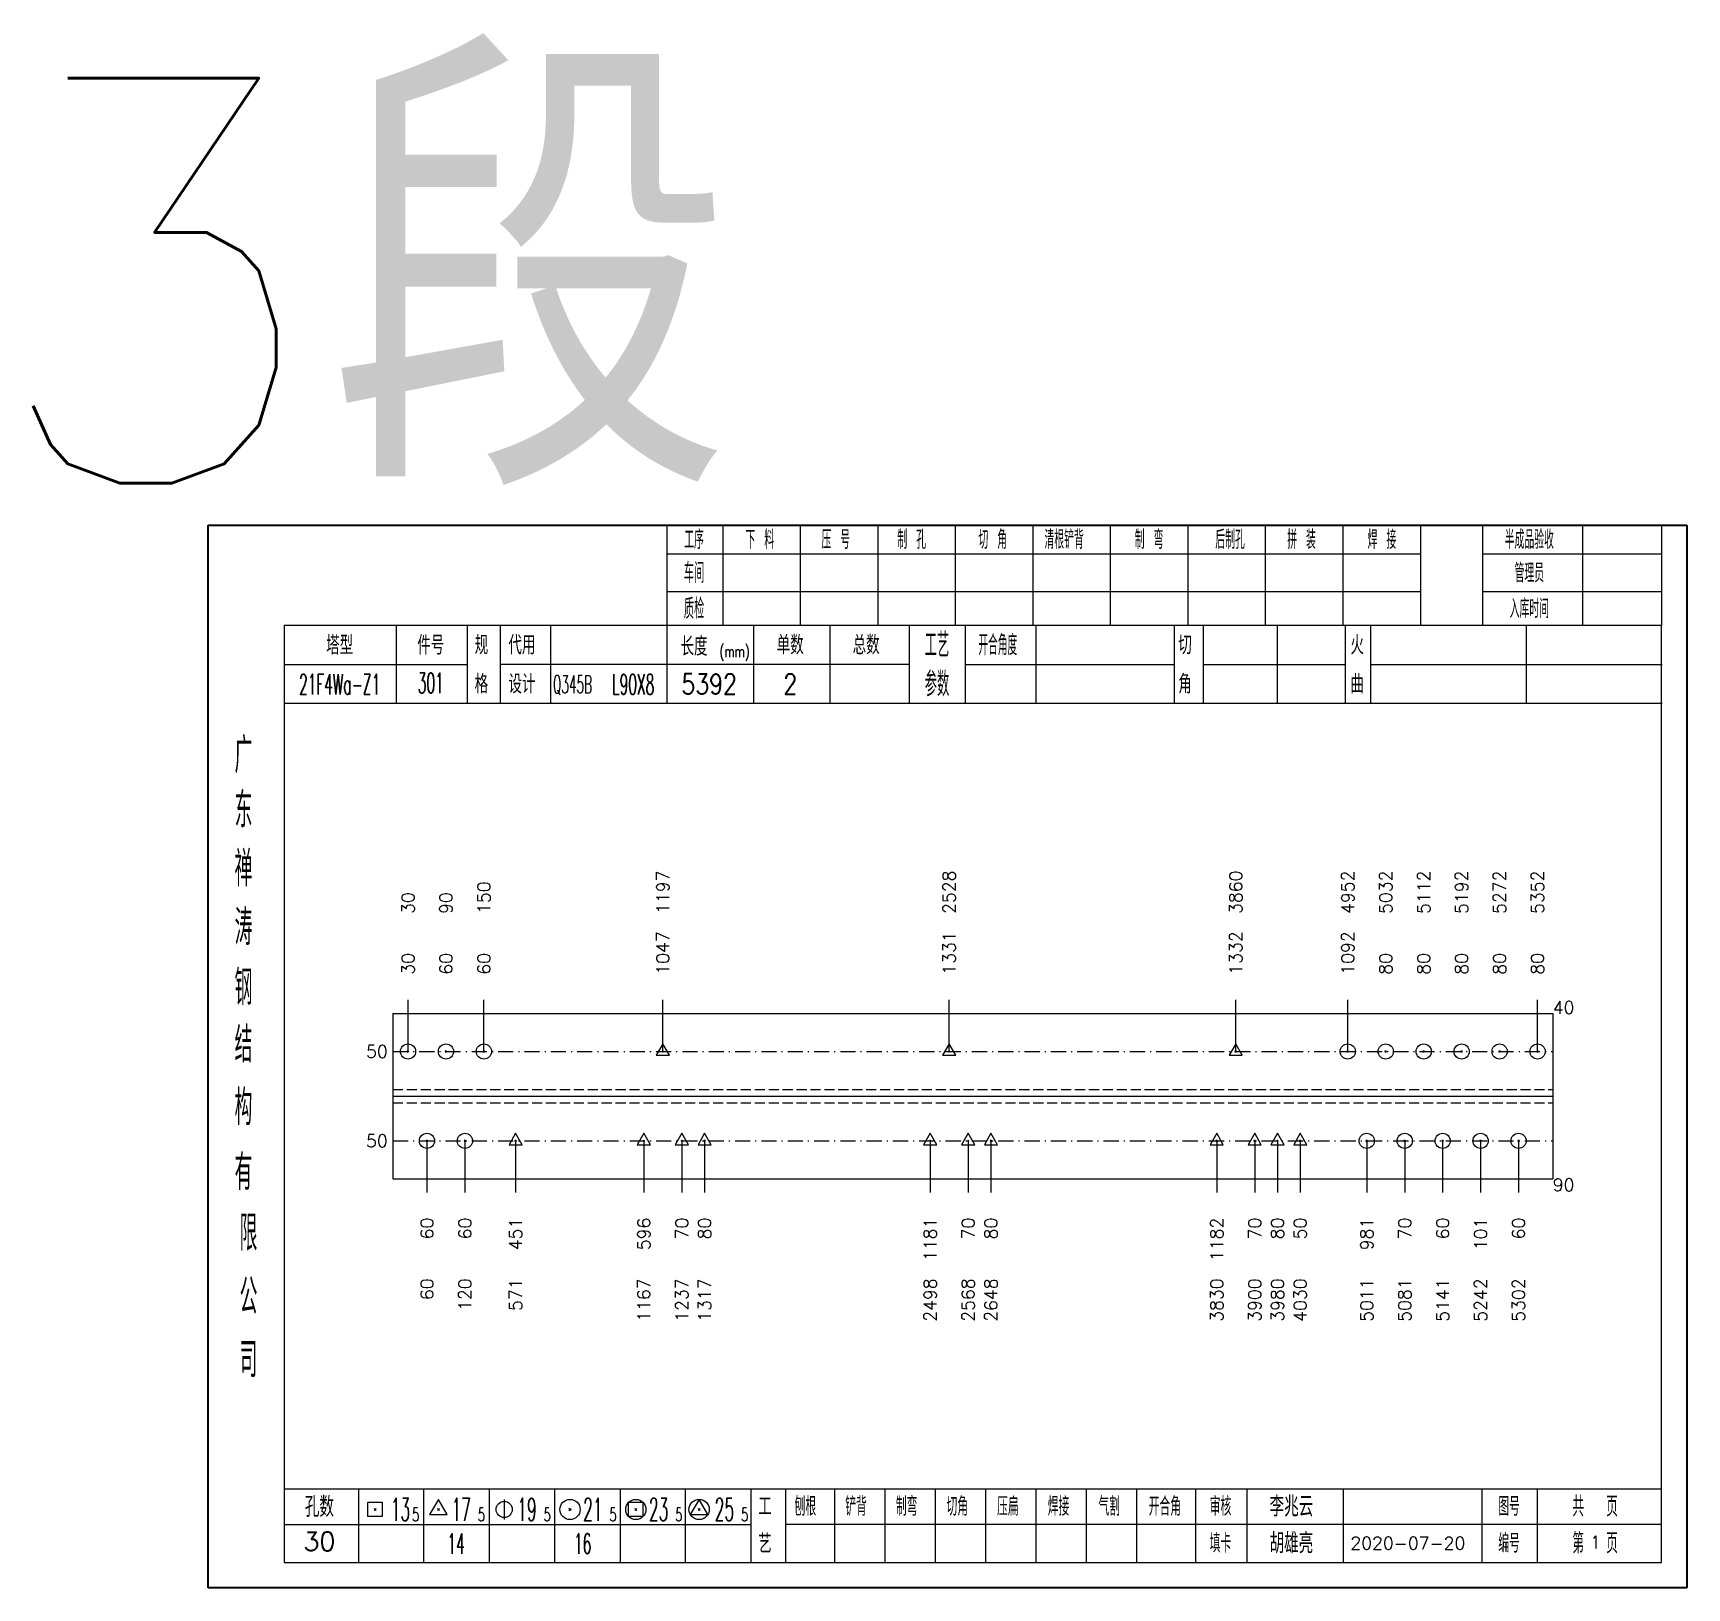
# Model space of a CAD drawing. Extents: x 1310 to 15542, y -76 to 8381.
# Drawn here: x 1481.9 to 1808.6, y 4373.7 to 4680.9 of the extents above; entities that cross this region are included whole.
import ezdxf
from ezdxf.enums import TextEntityAlignment as Align

# ---------------------------------------------------------------- set-up
doc = ezdxf.new("R2010")
doc.units = 0
doc.header["$MEASUREMENT"] = 0
doc.linetypes.add('一点画线', pattern=[5.2, 3, -1, 0.2, -1])
doc.linetypes.add('虚线', pattern=[2.75, 2, -0.75])
doc.layers.get('0').update_dxf_attribs({"linetype": 'CONTINUOUS', "lineweight": 25})
for name, color, linetype, lineweight in [('1', 7, 'CONTINUOUS', 25), ('4', 7, 'CONTINUOUS', 25), ('5', 7, 'CONTINUOUS', 25)]:
    doc.layers.add(name, color=color, linetype=linetype, lineweight=lineweight)
doc.layers.add('文字', color=4, linetype='CONTINUOUS')
doc.styles.add('HZ', font='txt.shx', dxfattribs={"width": 0.7, "oblique": 12, "bigfont": 'hztxt.shx'})
doc.styles.get("Standard").update_dxf_attribs({"font": 'simplex.shx', "width": 0.7, "height": 3, "bigfont": 'gbhzfs.shx'})

msp = doc.modelspace()

# ---------------------------------------------------------------- texts
at = {"color": 7, "linetype": 'Continuous', "lineweight": 13}
for s, p in [('1197', (1606.263, 4506.884)), ('2528', (1662.823, 4506.884)), ('3860', (1719.425, 4506.884)), ('4952', (1741.552, 4506.884)), ('5032', (1749.052, 4506.884)), ('5112', (1756.552, 4506.884)), ('5192', (1764.052, 4506.884)), ('5272', (1771.552, 4506.884)), ('5352', (1779.052, 4506.884)), ('150', (1570.922, 4506.884)), ('30', (1555.922, 4506.884)), ('90', (1563.422, 4506.884))]:
    msp.add_text(s, height=2.5, rotation=90, dxfattribs=at).set_placement(p, align=Align.MIDDLE_LEFT)
at = {"color": 8, "linetype": 'Continuous', "lineweight": 9}
for s, p in [('1047', (1606.263, 4494.884)), ('1331', (1662.823, 4494.884)), ('1332', (1719.425, 4494.884)), ('1092', (1741.552, 4494.884)), ('30', (1555.922, 4494.884)), ('60', (1563.422, 4494.884)), ('60', (1570.922, 4494.884)), ('80', (1749.052, 4494.884)), ('80', (1756.552, 4494.884)), ('80', (1764.052, 4494.884)), ('80', (1771.552, 4494.884)), ('80', (1779.052, 4494.884))]:
    msp.add_text(s, height=2.5, rotation=90, dxfattribs=at).set_placement(p, align=Align.MIDDLE_LEFT)
at = {"color": 7, "linetype": 'Continuous', "lineweight": 13}
msp.add_text('40', height=2.5, dxfattribs=at).set_placement((1782.052, 4488.384), align=Align.MIDDLE_LEFT)
for p in [(1551.922, 4479.717), (1551.922, 4462.051)]:
    msp.add_text('50', height=2.5, dxfattribs=at).set_placement(p, align=Align.MIDDLE_RIGHT)
at = {"layer": '1', "color": 7, "linetype": 'Continuous', "lineweight": 13}
msp.add_text('90', height=2.5, dxfattribs=at).set_placement((1782.052, 4453.384), align=Align.MIDDLE_LEFT)
at = {"layer": '1', "color": 8, "linetype": 'Continuous', "lineweight": 9}
for s, p in [('60', (1559.672, 4446.884)), ('60', (1567.172, 4446.884)), ('596', (1602.513, 4446.884)), ('70', (1610.013, 4446.884)), ('80', (1614.513, 4446.884)), ('70', (1666.573, 4446.884)), ('80', (1671.073, 4446.884)), ('1182', (1715.675, 4446.884)), ('70', (1723.175, 4446.884)), ('80', (1727.675, 4446.884)), ('50', (1732.175, 4446.884)), ('70', (1752.802, 4446.884)), ('60', (1760.302, 4446.884)), ('60', (1775.302, 4446.884)), ('451', (1577.186, 4446.884)), ('1181', (1659.073, 4446.884)), ('981', (1745.302, 4446.884)), ('101', (1767.802, 4446.884))]:
    msp.add_text(s, height=2.5, rotation=90, dxfattribs=at).set_placement(p, align=Align.MIDDLE_RIGHT)
at = {"layer": '1', "color": 7, "linetype": 'Continuous', "lineweight": 13}
for s, p in [('60', (1559.672, 4434.884)), ('120', (1567.172, 4434.884)), ('571', (1577.186, 4434.884)), ('1167', (1602.513, 4434.884)), ('1237', (1610.013, 4434.884)), ('1317', (1614.513, 4434.884)), ('2498', (1659.073, 4434.884)), ('2568', (1666.573, 4434.884)), ('2648', (1671.073, 4434.884)), ('3830', (1715.675, 4434.884)), ('3900', (1723.175, 4434.884)), ('3980', (1727.675, 4434.884)), ('4030', (1732.175, 4434.884)), ('5011', (1745.302, 4434.884)), ('5081', (1752.802, 4434.884)), ('5141', (1760.302, 4434.884)), ('5242', (1767.802, 4434.884)), ('5302', (1775.302, 4434.884))]:
    msp.add_text(s, height=2.5, rotation=90, dxfattribs=at).set_placement(p, align=Align.MIDDLE_RIGHT)
at = {"layer": '4', "color": 1, "linetype": 'Continuous', "lineweight": 25}
for s, height, width, p in [('工序', 3.7, 0.7, (1612.422, 4580.841)), ('下 料', 3.7, 0.7, (1625.422, 4580.841)), ('压 号', 3.7, 0.7, (1640.422, 4580.841)), ('制 孔', 3.7, 0.7, (1655.422, 4580.841)), ('切 角', 3.7, 0.7, (1671.422, 4580.841)), ('清根铲背 ', 3.7, 0.7, (1686.422, 4580.841)), (' 制 弯', 3.7, 0.7, (1701.422, 4580.841)), (' 后制孔', 3.7, 0.7, (1717.422, 4580.841)), ('拼 装', 3.7, 0.7, (1732.422, 4580.841)), (' 焊 接', 3.7, 0.7, (1747.422, 4580.841)), ('半成品验收', 3.7, 0.7, (1777.422, 4580.841)), ('车间', 4, 0.7, (1612.422, 4574.241)), ('管理员', 3.7, 0.7, (1777.422, 4574.241)), ('质检', 4, 0.7, (1612.422, 4567.181)), ('入库时间', 3.7, 0.7, (1777.422, 4567.181)), ('工艺', 4.8, 0.7, (1660.422, 4560.001)), ('开合角度', 4, 0.6, (1672.422, 4560.001)), ('(mm)', 2.24, 0.7, (1620.422, 4558.741)), ('21F4Wa-Z1', 4, 0.5, (1542.422, 4552.261)), ('301', 4, 0.5, (1560.422, 4552.511)), ('L90X8', 4, 0.5, (1600.422, 4552.241)), ('5392', 4, 0.8, (1615.422, 4552.291)), ('2', 4, 0.8, (1631.422, 4552.291)), ('参数', 4.8, 0.7, (1660.422, 4552.291)), ('Q345B', 3.5, 0.5, (1588.422, 4552.241)), ('广', 6.96, 0.7, (1523.422, 4538.211)), ('东', 6.96, 0.7, (1523.422, 4527.421)), ('禅', 6.96, 0.7, (1523.422, 4515.831)), ('涛', 6.96, 0.7, (1523.422, 4504.231)), ('钢', 6.96, 0.7, (1523.422, 4492.341)), ('结', 6.96, 0.7, (1523.422, 4481.031)), ('构', 6.96, 0.7, (1523.422, 4468.651)), ('有', 6.96, 0.7, (1523.422, 4455.841)), ('限', 6.96, 0.7, (1524.422, 4443.841)), ('公', 6.96, 0.7, (1524.422, 4431.301)), ('司', 6.96, 0.7, (1524.422, 4418.821)), ('13', 4.47, 0.5, (1554.422, 4389.241)), ('17', 4.47, 0.5, (1566.422, 4389.241)), ('19', 4.47, 0.5, (1579.422, 4389.241)), ('21', 4.47, 0.5, (1592.422, 4389.241)), ('23', 4.47, 0.5, (1605.422, 4389.241)), ('25', 4.47, 0.5, (1618.422, 4389.241)), ('刨根', 3.7, 0.8, (1634.422, 4389.841)), ('铲背', 3.7, 0.8, (1644.422, 4389.841)), ('制弯', 3.7, 0.8, (1654.422, 4389.841)), ('切角', 3.7, 0.8, (1664.422, 4389.841)), ('压扁', 3.7, 0.8, (1674.422, 4389.841)), ('焊接', 3.7, 0.8, (1684.422, 4389.841)), ('气割', 3.7, 0.8, (1694.422, 4389.841)), ('开合角', 3.7, 0.8, (1705.422, 4389.841)), ('审核', 3.7, 0.8, (1716.422, 4389.841)), ('图号', 3.7, 0.8, (1773.422, 4389.841)), ('共  页', 4, 0.8, (1790.422, 4389.841)), ('5', 2.68, 0.6, (1557.422, 4388.241)), ('5', 2.68, 0.6, (1570.422, 4388.241)), ('5', 2.68, 0.6, (1583.422, 4388.241)), ('5', 2.68, 0.6, (1596.422, 4388.241)), ('5', 2.68, 0.6, (1609.422, 4388.241)), ('5', 2.68, 0.6, (1622.422, 4388.241)), ('14', 4, 0.5, (1565.422, 4382.491)), ('16', 4, 0.5, (1590.422, 4382.491)), ('填卡', 3.7, 0.8, (1716.422, 4382.571)), ('编号', 3.7, 0.8, (1773.422, 4382.571)), ('第  页', 4, 0.8, (1790.422, 4382.571))]:
    msp.add_text(s, height=height, dxfattribs=dict(at, width=width)).set_placement(p, align=Align.MIDDLE_CENTER)
for s, height, p in [('塔型', 3.7, (1542.422, 4559.971)), ('件号', 3.7, (1560.422, 4559.971)), ('规', 3.7, (1570.422, 4560.001)), ('代用', 3.7, (1578.422, 4560.001)), ('长度', 3.7, (1612.422, 4559.741)), ('单数', 3.7, (1631.422, 4560.001)), ('总数', 3.7, (1646.422, 4560.001)), ('切', 3.7, (1709.422, 4560.001)), ('火', 3.7, (1743.422, 4560.001)), ('格', 3.7, (1570.422, 4552.291)), ('设计', 3.7, (1578.422, 4552.291)), ('角', 3.7, (1709.422, 4552.291)), ('曲', 3.7, (1743.422, 4552.291)), ('孔数', 4, (1538.422, 4389.761)), ('工', 3.7, (1626.422, 4389.841)), ('李兆云', 4, (1730.422, 4389.841)), ('30', 3.7, (1538.422, 4382.931)), ('艺', 3.7, (1626.422, 4382.491)), ('胡雄亮', 4, (1730.422, 4382.571)), ('2020-07-20', 2.5, (1753.422, 4382.571))]:
    msp.add_text(s, height=height, dxfattribs=at).set_placement(p, align=Align.MIDDLE_CENTER)
at = {"layer": '4', "color": 6, "linetype": 'Continuous', "lineweight": 25, "width": 0.8}
msp.add_text('1', height=2.5, dxfattribs=at).set_placement((1790.447, 4382.799), align=Align.MIDDLE_CENTER)
at = {"layer": '文字', "color": 6, "style": 'HZ'}
msp.add_text('3段', height=80, dxfattribs=at).set_placement((1471.574, 4592.001))

# ---------------------------------------------------------------- blocks, each defined once
blk = doc.blocks.new('孔21.5')
at = {"layer": '5', "color": 7, "linetype": 'Continuous', "lineweight": 13}
for p, q in [((-0.1, -0.1), (0.1, 0.1)), ((0.1, -0.1), (-0.1, 0.1))]:
    blk.add_line(p, q, dxfattribs=at)
blk.add_circle((0, 0), 1, dxfattribs=at)
blk = doc.blocks.new('孔17.5')
at = {"layer": '5', "color": 7, "linetype": 'Continuous', "lineweight": 13}
for p, q in [((0, 1), (-0.866, -0.5)), ((-0.1, -0.1), (0.1, 0.1)), ((0.1, -0.1), (-0.1, 0.1)), ((0.866, -0.5), (0, 1)), ((-0.866, -0.5), (0.866, -0.5))]:
    blk.add_line(p, q, dxfattribs=at)
blk = doc.blocks.new('CTJGK')
at = {"color": 6, "linetype": 'Continuous'}
for p, q in [((0, 209.97), (292.13, 209.97)), ((0, 0), (0, 209.97)), ((292.13, 209.97), (292.13, 0)), ((292.13, 0), (0, 0))]:
    blk.add_line(p, q, dxfattribs=at)

# ---------------------------------------------------------------- linework, layer by layer
at = {"color": 7, "linetype": 'Continuous', "lineweight": 13}
for p, q in [((1555.922, 4479.717), (1555.922, 4489.884)), ((1570.922, 4479.717), (1570.922, 4489.884)), ((1606.263, 4479.717), (1606.263, 4489.884)), ((1662.823, 4479.717), (1662.823, 4489.884)), ((1719.425, 4479.717), (1719.425, 4489.884)), ((1741.552, 4479.717), (1741.552, 4489.884)), ((1779.052, 4479.717), (1779.052, 4489.884)), ((1559.672, 4462.051), (1559.672, 4451.884)), ((1567.172, 4462.051), (1567.172, 4451.884)), ((1577.186, 4462.051), (1577.186, 4451.884)), ((1602.513, 4462.051), (1602.513, 4451.884)), ((1610.013, 4462.051), (1610.013, 4451.884)), ((1614.513, 4462.051), (1614.513, 4451.884)), ((1659.073, 4462.051), (1659.073, 4451.884)), ((1666.573, 4462.051), (1666.573, 4451.884)), ((1671.073, 4462.051), (1671.073, 4451.884)), ((1715.675, 4462.051), (1715.675, 4451.884)), ((1723.175, 4462.051), (1723.175, 4451.884)), ((1727.675, 4462.051), (1727.675, 4451.884)), ((1732.175, 4462.051), (1732.175, 4451.884)), ((1745.302, 4462.051), (1745.302, 4451.884)), ((1752.802, 4462.051), (1752.802, 4451.884)), ((1760.302, 4462.051), (1760.302, 4451.884)), ((1767.802, 4462.051), (1767.802, 4451.884)), ((1775.302, 4462.051), (1775.302, 4451.884))]:
    msp.add_line(p, q, dxfattribs=at)
at = {"color": 7, "linetype": 'Continuous', "lineweight": 18}
for p, q in [((1552.922, 4487.217), (1552.922, 4454.551)), ((1552.922, 4487.217), (1782.052, 4487.217)), ((1782.052, 4487.217), (1782.052, 4454.551)), ((1552.922, 4470.884), (1782.052, 4470.884))]:
    msp.add_line(p, q, dxfattribs=at)
at = {"color": 3, "linetype": '一点画线', "lineweight": 13}
for p, q in [((1552.922, 4479.717), (1782.052, 4479.717)), ((1552.922, 4462.051), (1782.052, 4462.051))]:
    msp.add_line(p, q, dxfattribs=at)
at = {"color": 1, "linetype": '虚线', "lineweight": 18}
for p, q in [((1552.922, 4472.217), (1782.052, 4472.217)), ((1552.922, 4469.551), (1782.052, 4469.551))]:
    msp.add_line(p, q, dxfattribs=at)
at = {"layer": '1', "color": 7, "linetype": 'Continuous', "lineweight": 18}
msp.add_line((1552.922, 4454.551), (1782.052, 4454.551), dxfattribs=at)
at = {"layer": '4', "color": 1, "linetype": 'Continuous', "lineweight": 18}
for p, q in [((1516.422, 4583.711), (1516.422, 4373.741)), ((1808.552, 4583.711), (1516.422, 4583.711)), ((1607.052, 4583.711), (1607.052, 4563.871)), ((1618.082, 4583.711), (1618.082, 4563.851)), ((1633.392, 4583.711), (1633.392, 4563.851)), ((1648.712, 4583.711), (1648.712, 4563.851)), ((1664.022, 4583.711), (1664.022, 4563.851)), ((1679.332, 4583.711), (1679.332, 4563.851)), ((1694.642, 4583.711), (1694.642, 4563.851)), ((1709.962, 4583.711), (1709.962, 4563.851)), ((1725.272, 4583.711), (1725.272, 4563.851)), ((1740.582, 4583.711), (1740.582, 4563.851)), ((1755.892, 4583.711), (1755.892, 4563.871)), ((1755.892, 4583.711), (1755.892, 4563.851)), ((1768.172, 4583.711), (1768.172, 4563.851)), ((1787.922, 4583.711), (1787.922, 4563.851)), ((1803.502, 4583.711), (1803.502, 4563.851)), ((1808.552, 4553.911), (1808.552, 4583.711)), ((1755.892, 4577.981), (1607.052, 4577.981)), ((1803.502, 4577.981), (1768.172, 4577.981)), ((1755.892, 4570.501), (1607.052, 4570.501)), ((1803.502, 4570.501), (1768.172, 4570.501)), ((1531.432, 4563.851), (1531.432, 4378.791)), ((1803.502, 4563.851), (1531.432, 4563.851)), ((1553.552, 4563.861), (1553.552, 4548.441)), ((1567.702, 4548.441), (1567.702, 4563.851)), ((1574.202, 4548.441), (1574.202, 4563.851)), ((1584.072, 4563.851), (1584.072, 4548.441)), ((1607.052, 4563.871), (1607.052, 4548.441)), ((1624.172, 4563.851), (1624.172, 4548.441)), ((1639.222, 4563.851), (1639.222, 4548.441)), ((1654.922, 4563.851), (1654.922, 4548.441)), ((1665.982, 4563.851), (1665.982, 4548.441)), ((1679.932, 4563.851), (1679.932, 4548.441)), ((1707.232, 4563.851), (1707.232, 4548.441)), ((1712.992, 4563.851), (1712.992, 4548.441)), ((1727.612, 4563.851), (1727.612, 4548.441)), ((1741.072, 4563.851), (1741.072, 4548.441)), ((1746.062, 4563.851), (1746.062, 4548.441)), ((1776.802, 4563.851), (1776.802, 4548.441)), ((1803.502, 4378.791), (1803.502, 4563.851)), ((1567.702, 4556.091), (1531.432, 4556.091)), ((1654.922, 4556.141), (1574.202, 4556.141)), ((1665.982, 4556.141), (1707.232, 4556.141)), ((1712.992, 4556.141), (1741.072, 4556.141)), ((1746.062, 4556.141), (1803.682, 4556.141)), ((1808.552, 4373.741), (1808.552, 4553.911)), ((1803.682, 4548.441), (1531.432, 4548.441)), ((1531.432, 4393.321), (1803.502, 4393.321)), ((1546.122, 4393.321), (1546.122, 4378.791)), ((1559.052, 4378.791), (1559.052, 4393.321)), ((1571.982, 4393.321), (1571.982, 4378.791)), ((1584.902, 4378.791), (1584.902, 4393.321)), ((1597.832, 4393.321), (1597.832, 4378.791)), ((1610.762, 4378.791), (1610.762, 4393.321)), ((1623.682, 4378.791), (1623.682, 4393.321)), ((1630.552, 4378.791), (1630.552, 4393.321)), ((1640.212, 4378.791), (1640.212, 4393.321)), ((1650.152, 4378.791), (1650.152, 4393.321)), ((1660.092, 4378.791), (1660.092, 4393.321)), ((1670.042, 4378.791), (1670.042, 4393.321)), ((1679.982, 4378.791), (1679.982, 4393.321)), ((1689.922, 4378.791), (1689.922, 4393.321)), ((1699.872, 4378.791), (1699.872, 4393.321)), ((1711.512, 4378.791), (1711.512, 4393.321)), ((1721.662, 4378.791), (1721.662, 4393.321)), ((1740.722, 4378.791), (1740.722, 4393.321)), ((1768.102, 4378.791), (1768.102, 4393.321)), ((1779.062, 4378.791), (1779.062, 4393.321)), ((1623.682, 4386.191), (1531.432, 4386.191)), ((1630.512, 4386.351), (1803.502, 4386.351)), ((1531.432, 4378.791), (1803.502, 4378.791)), ((1516.422, 4373.741), (1808.552, 4373.741))]:
    msp.add_line(p, q, dxfattribs=at)
at = {"layer": '4', "color": 7, "linetype": 'Continuous', "lineweight": 13}
for p, q in [((1561.922, 4391.241), (1560.19, 4388.241)), ((1563.654, 4388.241), (1561.922, 4391.241)), ((1574.922, 4391.241), (1574.922, 4387.241)), ((1613.422, 4391.241), (1611.69, 4388.241)), ((1615.154, 4388.241), (1613.422, 4391.241)), ((1548.008, 4387.827), (1548.008, 4390.655)), ((1548.008, 4390.655), (1550.836, 4390.655)), ((1550.836, 4387.827), (1548.008, 4387.827)), ((1549.222, 4389.041), (1549.622, 4389.441)), ((1549.622, 4389.041), (1549.222, 4389.441)), ((1550.836, 4390.655), (1550.836, 4387.827)), ((1560.19, 4388.241), (1563.654, 4388.241)), ((1561.722, 4389.041), (1562.122, 4389.441)), ((1562.122, 4389.041), (1561.722, 4389.441)), ((1587.722, 4389.041), (1588.122, 4389.441)), ((1588.122, 4389.041), (1587.722, 4389.441)), ((1599.508, 4387.827), (1599.508, 4390.655)), ((1599.508, 4390.655), (1602.336, 4390.655)), ((1602.336, 4387.827), (1599.508, 4387.827)), ((1600.722, 4389.041), (1601.122, 4389.441)), ((1601.122, 4389.041), (1600.722, 4389.441)), ((1602.336, 4390.655), (1602.336, 4387.827)), ((1611.69, 4388.241), (1615.154, 4388.241)), ((1613.222, 4389.041), (1613.622, 4389.441)), ((1613.622, 4389.041), (1613.222, 4389.441))]:
    msp.add_line(p, q, dxfattribs=at)
for centre, radius in [((1574.922, 4389.241), 1.6), ((1587.922, 4389.241), 2), ((1600.922, 4389.241), 2), ((1613.422, 4389.241), 2)]:
    msp.add_circle(centre, radius, dxfattribs=at)

# ---------------------------------------------------------------- block references
at = {"color": 0, "linetype": 'Continuous'}
msp.add_blockref('CTJGK', (1516.422, 4373.741), dxfattribs=at)
at = {"color": 8, "linetype": 'Continuous', "lineweight": 9, "xscale": 1.5, "yscale": 1.5, "zscale": 1.5}
for name, p in [('孔21.5', (1555.922, 4479.717)), ('孔21.5', (1563.422, 4479.717)), ('孔21.5', (1570.922, 4479.717)), ('孔17.5', (1606.263, 4479.717)), ('孔17.5', (1662.823, 4479.717)), ('孔17.5', (1719.425, 4479.717)), ('孔21.5', (1741.552, 4479.717)), ('孔21.5', (1749.052, 4479.717)), ('孔21.5', (1756.552, 4479.717)), ('孔21.5', (1764.052, 4479.717)), ('孔21.5', (1771.552, 4479.717)), ('孔21.5', (1779.052, 4479.717))]:
    msp.add_blockref(name, p, dxfattribs=at)
at = {"layer": '1', "color": 8, "linetype": 'Continuous', "lineweight": 9, "xscale": 1.5, "yscale": 1.5, "zscale": 1.5}
for name, p in [('孔21.5', (1559.672, 4462.051)), ('孔21.5', (1567.172, 4462.051)), ('孔17.5', (1577.186, 4462.051)), ('孔17.5', (1602.513, 4462.051)), ('孔17.5', (1610.013, 4462.051)), ('孔17.5', (1614.513, 4462.051)), ('孔17.5', (1659.073, 4462.051)), ('孔17.5', (1666.573, 4462.051)), ('孔17.5', (1671.073, 4462.051)), ('孔17.5', (1715.675, 4462.051)), ('孔17.5', (1723.175, 4462.051)), ('孔17.5', (1727.675, 4462.051)), ('孔17.5', (1732.175, 4462.051)), ('孔21.5', (1745.302, 4462.051)), ('孔21.5', (1752.802, 4462.051)), ('孔21.5', (1760.302, 4462.051)), ('孔21.5', (1767.802, 4462.051)), ('孔21.5', (1775.302, 4462.051))]:
    msp.add_blockref(name, p, dxfattribs=at)

msp.set_redraw_order([(e.dxf.handle, doc.entitydb.next_handle()) for e in msp.query("TEXT MTEXT ATTDEF DIMENSION ARC_DIMENSION")])  # texts and dimensions are drawn at this point

doc.saveas('drawing.dxf')
